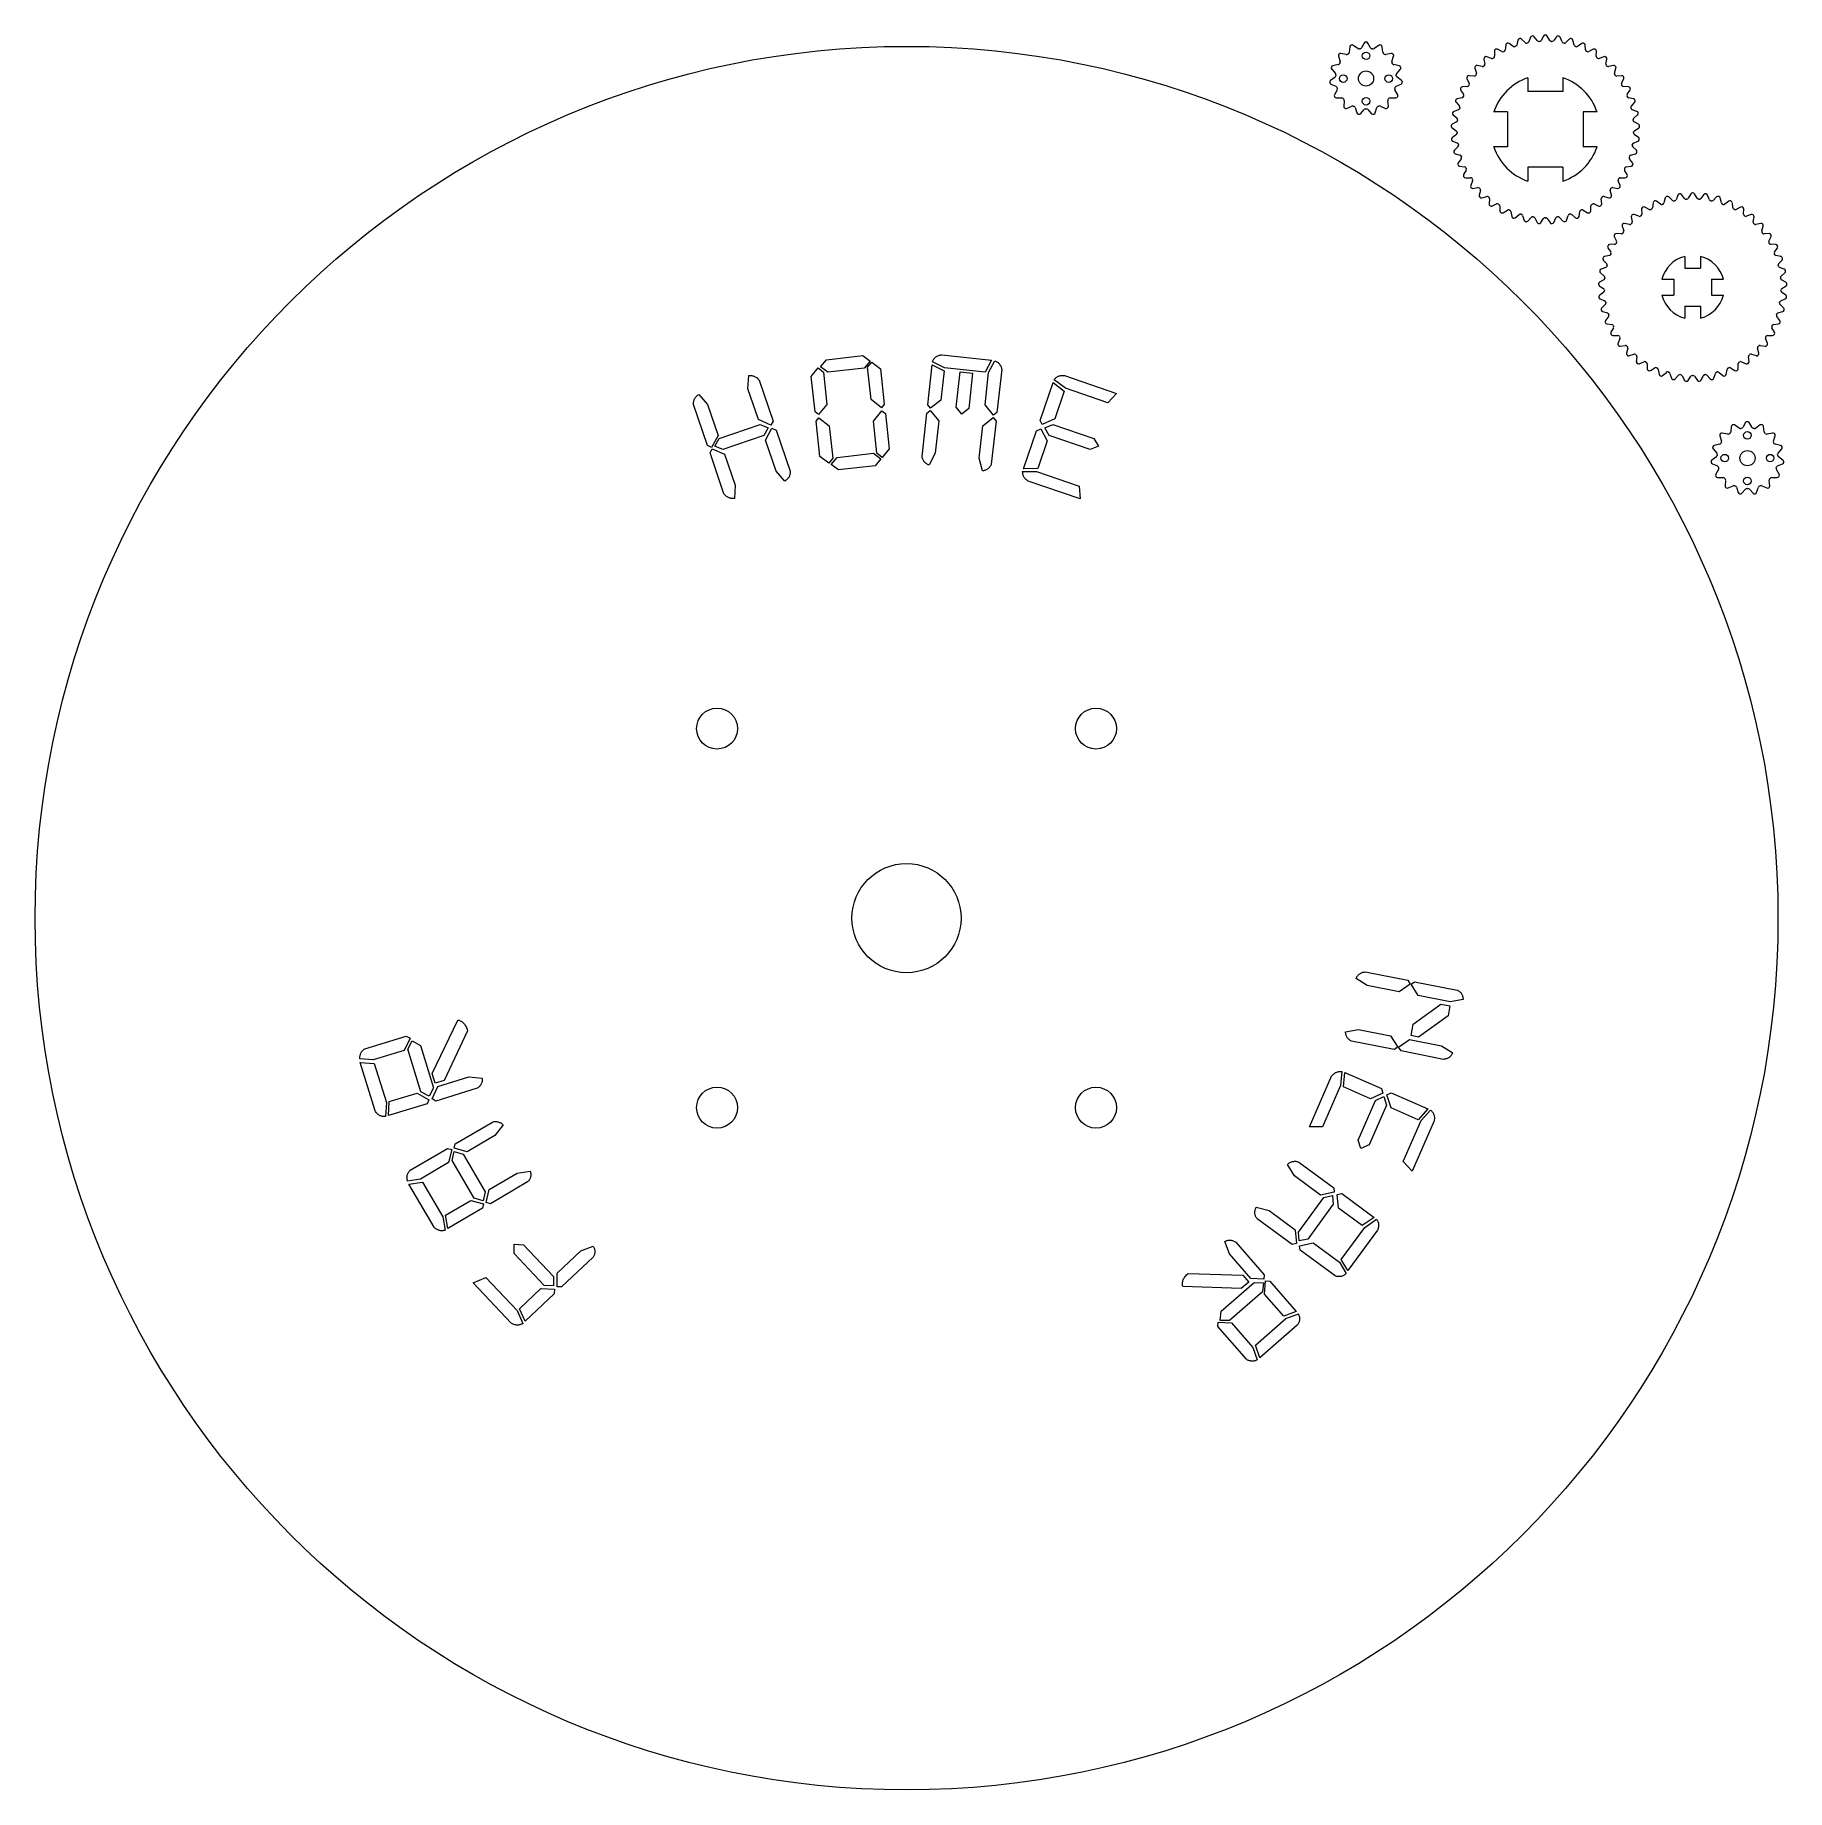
# Model space of a CAD drawing. Header units: millimetres. Extents: x 6 to 299, y 7 to 301.
import ezdxf

# ---------------------------------------------------------------- set-up
doc = ezdxf.new("R2010")
doc.units = ezdxf.units.MM

msp = doc.modelspace()

# ---------------------------------------------------------------- linework, layer by layer
at = {"color": 5, "linetype": 'Continuous', "lineweight": 15}
for p, q in [((228.42, 299.89), (227.96, 299.09)), ((228.76, 300.05), (228.7, 300.05)), ((229.5, 299.09), (229.04, 299.89)), ((252.39, 299.87), (252.33, 299.84)), ((254.18, 300.37), (253.98, 299.55)), ((254.46, 300.62), (254.4, 300.6)), ((255.38, 299.96), (254.77, 300.54)), ((256.31, 300.87), (255.99, 300.09)), ((256.62, 301.07), (256.56, 301.07)), ((257.44, 300.29), (256.92, 300.96)), ((258.48, 301.06), (258.06, 300.33)), ((258.82, 301.22), (258.76, 301.22)), ((259.52, 300.33), (259.1, 301.06)), ((260.66, 300.96), (260.14, 300.29)), ((261.02, 301.07), (260.96, 301.07)), ((261.59, 300.09), (261.27, 300.87)), ((262.8, 300.54), (262.2, 299.96)), ((263.18, 300.6), (263.11, 300.62)), ((263.6, 299.55), (263.4, 300.37)), ((265.25, 299.84), (265.19, 299.87)), ((224.1, 297.7), (224.39, 296.82)), ((224.21, 298.06), (224.17, 298.01)), ((225.42, 297.96), (224.52, 298.15)), ((226.03, 299.25), (225.93, 298.34)), ((226.28, 299.54), (226.22, 299.51)), ((227.34, 298.96), (226.59, 299.5)), ((230.87, 299.5), (230.12, 298.96)), ((231.25, 299.51), (231.19, 299.54)), ((231.53, 298.34), (231.43, 299.25)), ((232.95, 298.15), (232.04, 297.96)), ((233.07, 296.82), (233.36, 297.7)), ((233.29, 298.01), (233.25, 298.06)), ((248.5, 297.21), (248.65, 296.38)), ((248.66, 297.55), (248.61, 297.51)), ((249.76, 297.31), (248.97, 297.6)), ((250.24, 298.52), (250.27, 297.68)), ((250.44, 298.84), (250.39, 298.81)), ((251.51, 298.45), (250.76, 298.85)), ((252.15, 299.59), (252.06, 298.75)), ((253.39, 299.34), (252.71, 299.84)), ((264.87, 299.84), (264.19, 299.34)), ((265.52, 298.75), (265.43, 299.59)), ((266.82, 298.85), (266.07, 298.45)), ((267.19, 298.81), (267.13, 298.84)), ((267.31, 297.68), (267.34, 298.52)), ((268.61, 297.6), (267.81, 297.31)), ((268.97, 297.51), (268.92, 297.55)), ((268.93, 296.38), (269.08, 297.21)), ((223.53, 294.17), (222.78, 293.63)), ((222.93, 295.86), (222.91, 295.8)), ((222.98, 295.49), (223.6, 294.8)), ((224.07, 296.27), (223.17, 296.07)), ((234.3, 296.07), (233.39, 296.27)), ((233.87, 294.8), (234.49, 295.49)), ((234.68, 293.63), (233.93, 294.17)), ((234.55, 295.8), (234.53, 295.86)), ((245.71, 294.29), (245.67, 294.23)), ((246.84, 294.37), (245.99, 294.42)), ((246.96, 295.66), (247.22, 294.86)), ((247.07, 296.02), (247.02, 295.97)), ((248.2, 295.94), (247.37, 296.12)), ((270.21, 296.12), (269.38, 295.94)), ((270.36, 294.86), (270.62, 295.66)), ((270.55, 295.97), (270.51, 296.02)), ((271.59, 294.42), (270.74, 294.37)), ((271.91, 294.23), (271.87, 294.29)), ((222.65, 293.34), (222.66, 293.27)), ((222.85, 293.02), (223.69, 292.64)), ((223.89, 292.03), (223.42, 291.23)), ((234.04, 291.23), (233.58, 292.03)), ((233.77, 292.64), (234.62, 293.02)), ((234.8, 293.27), (234.81, 293.34)), ((244.6, 292.38), (244.57, 292.32)), ((244.59, 292), (245.07, 291.3)), ((245.71, 292.61), (244.86, 292.56)), ((245.65, 293.91), (246.02, 293.15)), ((271.56, 293.15), (271.93, 293.91)), ((272.71, 292.56), (271.87, 292.61)), ((272.51, 291.3), (272.98, 292)), ((273.01, 292.32), (272.98, 292.38)), ((223.42, 290.92), (223.46, 290.86)), ((223.73, 290.7), (224.66, 290.7)), ((225.08, 290.23), (224.99, 289.31)), ((225.11, 289.02), (225.17, 288.98)), ((225.48, 288.95), (226.33, 289.32)), ((226.91, 289.07), (227.19, 288.19)), ((227.8, 288.06), (228.41, 288.75)), ((229.05, 288.75), (229.67, 288.06)), ((230.27, 288.19), (230.56, 289.07)), ((231.14, 289.32), (231.98, 288.95)), ((232.3, 288.98), (232.35, 289.02)), ((232.48, 289.31), (232.38, 290.23)), ((232.81, 290.7), (233.73, 290.7)), ((234.01, 290.86), (234.04, 290.92)), ((243.23, 288.2), (243.22, 288.13)), ((244.23, 288.73), (243.44, 288.44)), ((243.77, 290.34), (243.75, 290.27)), ((243.82, 289.96), (244.38, 289.34)), ((244.83, 290.72), (244.01, 290.55)), ((273.57, 290.55), (272.74, 290.72)), ((273.2, 289.34), (273.76, 289.96)), ((274.14, 288.44), (273.35, 288.73)), ((273.83, 290.27), (273.81, 290.34)), ((274.36, 288.13), (274.34, 288.2)), ((227.43, 287.97), (227.49, 287.96)), ((229.97, 287.96), (230.03, 287.97)), ((243, 286.01), (243, 285.94)), ((243.14, 285.66), (243.86, 285.21)), ((243.91, 286.67), (243.17, 286.28)), ((243.33, 287.84), (243.98, 287.29)), ((273.6, 287.29), (274.25, 287.84)), ((274.41, 286.28), (273.67, 286.67)), ((273.72, 285.21), (274.43, 285.66)), ((274.58, 285.94), (274.58, 286.01)), ((243.07, 283.8), (243.08, 283.74)), ((243.88, 284.59), (243.2, 284.09)), ((243.26, 283.48), (244.04, 283.14)), ((244.14, 282.52), (243.54, 281.94)), ((274.04, 281.94), (273.43, 282.52)), ((273.54, 283.14), (274.31, 283.48)), ((274.38, 284.09), (273.69, 284.59)), ((274.5, 283.74), (274.51, 283.8)), ((243.45, 281.63), (243.46, 281.57)), ((243.69, 281.34), (244.5, 281.11)), ((244.13, 279.53), (244.15, 279.47)), ((244.69, 280.51), (244.17, 279.85)), ((273.41, 279.85), (272.89, 280.51)), ((273.08, 281.11), (273.89, 281.34)), ((273.43, 279.47), (273.45, 279.53)), ((274.11, 281.57), (274.13, 281.63)), ((244.4, 279.28), (245.24, 279.16)), ((245.51, 278.6), (245.09, 277.87)), ((245.09, 277.55), (245.12, 277.49)), ((245.4, 277.33), (246.24, 277.33)), ((246.59, 276.82), (246.27, 276.03)), ((271.3, 276.03), (270.99, 276.82)), ((271.34, 277.33), (272.18, 277.33)), ((272.49, 277.87), (272.07, 278.6)), ((272.34, 279.16), (273.18, 279.28)), ((272.46, 277.49), (272.49, 277.55)), ((246.32, 275.72), (246.36, 275.67)), ((246.65, 275.55), (247.49, 275.67)), ((247.91, 275.2), (247.7, 274.38)), ((247.79, 274.08), (247.84, 274.03)), ((248.14, 273.96), (248.96, 274.19)), ((249.43, 273.79), (249.35, 272.95)), ((268.23, 272.95), (268.14, 273.79)), ((268.62, 274.19), (269.43, 273.96)), ((269.88, 274.38), (269.67, 275.2)), ((269.74, 274.03), (269.79, 274.08)), ((270.09, 275.67), (270.93, 275.55)), ((271.22, 275.67), (271.26, 275.72)), ((277.08, 273.43), (277.02, 273.41)), ((278.87, 273.94), (278.66, 273.12)), ((279.15, 274.18), (279.09, 274.16)), ((280.07, 273.52), (279.46, 274.11)), ((280.99, 274.43), (280.68, 273.65)), ((281.31, 274.64), (281.24, 274.63)), ((282.12, 273.85), (281.6, 274.52)), ((283.17, 274.63), (282.74, 273.89)), ((283.51, 274.79), (283.44, 274.79)), ((284.2, 273.89), (283.78, 274.63)), ((285.35, 274.52), (284.83, 273.85)), ((285.71, 274.63), (285.64, 274.64)), ((286.27, 273.65), (285.96, 274.43)), ((287.49, 274.11), (286.88, 273.52)), ((287.86, 274.16), (287.8, 274.18)), ((288.29, 273.12), (288.08, 273.94)), ((289.93, 273.41), (289.87, 273.43)), ((249.47, 272.66), (249.53, 272.62)), ((249.84, 272.59), (250.62, 272.93)), ((251.14, 272.6), (251.17, 271.75)), ((251.34, 271.49), (251.4, 271.46)), ((251.72, 271.47), (252.43, 271.91)), ((253, 271.66), (253.15, 270.83)), ((253.35, 270.58), (253.42, 270.56)), ((253.73, 270.62), (254.38, 271.16)), ((254.97, 270.99), (255.24, 270.19)), ((255.84, 270.06), (256.4, 270.69)), ((257.02, 270.6), (257.39, 269.84)), ((258, 269.8), (258.48, 270.5)), ((259.1, 270.5), (259.57, 269.8)), ((260.19, 269.84), (260.56, 270.6)), ((261.17, 270.69), (261.74, 270.06)), ((262.34, 270.19), (262.6, 270.99)), ((263.2, 271.16), (263.85, 270.62)), ((264.16, 270.56), (264.22, 270.58)), ((264.43, 270.83), (264.57, 271.66)), ((265.14, 271.91), (265.86, 271.47)), ((266.18, 271.46), (266.24, 271.49)), ((266.4, 271.75), (266.43, 272.6)), ((266.96, 272.93), (267.73, 272.59)), ((268.05, 272.62), (268.1, 272.66)), ((273.18, 270.77), (273.33, 269.94)), ((273.34, 271.11), (273.29, 271.07)), ((274.45, 270.88), (273.66, 271.16)), ((274.92, 272.09), (274.95, 271.24)), ((275.13, 272.4), (275.07, 272.37)), ((276.19, 272.02), (275.45, 272.41)), ((276.83, 273.15), (276.74, 272.31)), ((278.08, 272.9), (277.39, 273.4)), ((289.56, 273.4), (288.87, 272.9)), ((290.21, 272.31), (290.12, 273.15)), ((291.5, 272.41), (290.76, 272.02)), ((291.88, 272.37), (291.82, 272.4)), ((292, 271.24), (292.02, 272.09)), ((293.29, 271.16), (292.5, 270.88)), ((293.66, 271.07), (293.61, 271.11)), ((293.62, 269.94), (293.77, 270.77)), ((255.47, 269.97), (255.54, 269.96)), ((257.65, 269.66), (257.72, 269.66)), ((259.86, 269.66), (259.92, 269.66)), ((262.04, 269.96), (262.11, 269.97)), ((270.39, 267.85), (270.36, 267.79)), ((271.52, 267.93), (270.68, 267.99)), ((271.64, 269.22), (271.91, 268.42)), ((271.75, 269.58), (271.71, 269.53)), ((272.88, 269.5), (272.06, 269.68)), ((294.89, 269.68), (294.07, 269.5)), ((295.04, 268.42), (295.31, 269.22)), ((295.24, 269.53), (295.2, 269.58)), ((296.27, 267.99), (295.43, 267.93)), ((296.59, 267.79), (296.56, 267.85)), ((269.29, 265.94), (269.26, 265.88)), ((269.28, 265.57), (269.75, 264.86)), ((270.39, 266.18), (269.55, 266.12)), ((270.33, 267.48), (270.7, 266.72)), ((296.24, 266.72), (296.61, 267.48)), ((297.4, 266.12), (296.56, 266.18)), ((297.2, 264.86), (297.67, 265.57)), ((297.69, 265.88), (297.66, 265.94)), ((267.92, 261.76), (267.91, 261.7)), ((268.92, 262.29), (268.12, 262)), ((268.46, 263.9), (268.44, 263.84)), ((268.5, 263.53), (269.07, 262.9)), ((269.52, 264.29), (268.69, 264.11)), ((298.26, 264.11), (297.43, 264.29)), ((297.88, 262.9), (298.45, 263.53)), ((298.83, 262), (298.03, 262.29)), ((298.51, 263.84), (298.49, 263.9)), ((299.04, 261.7), (299.03, 261.76)), ((267.68, 259.57), (267.68, 259.5)), ((267.83, 259.22), (268.55, 258.77)), ((268.6, 260.23), (267.85, 259.84)), ((268.02, 261.4), (268.66, 260.85)), ((298.29, 260.85), (298.93, 261.4)), ((299.1, 259.84), (298.35, 260.23)), ((298.4, 258.77), (299.12, 259.22)), ((299.27, 259.5), (299.27, 259.57)), ((267.76, 257.36), (267.76, 257.3)), ((268.57, 258.15), (267.89, 257.65)), ((267.95, 257.04), (268.72, 256.7)), ((268.83, 256.09), (268.22, 255.5)), ((298.73, 255.5), (298.12, 256.09)), ((298.23, 256.7), (299, 257.04)), ((299.06, 257.65), (298.38, 258.15)), ((299.19, 257.3), (299.19, 257.36)), ((268.13, 255.19), (268.15, 255.13)), ((268.37, 254.9), (269.18, 254.67)), ((268.81, 253.1), (268.84, 253.03)), ((269.38, 254.08), (268.86, 253.41)), ((269.09, 252.84), (269.92, 252.72)), ((297.03, 252.72), (297.86, 252.84)), ((298.09, 253.41), (297.57, 254.08)), ((297.77, 254.67), (298.58, 254.9)), ((298.11, 253.03), (298.14, 253.1)), ((298.8, 255.13), (298.81, 255.19)), ((270.2, 252.16), (269.77, 251.43)), ((269.77, 251.11), (269.81, 251.06)), ((270.08, 250.9), (270.93, 250.9)), ((271.28, 250.38), (270.96, 249.6)), ((295.99, 249.6), (295.67, 250.38)), ((296.02, 250.9), (296.87, 250.9)), ((297.18, 251.43), (296.75, 252.16)), ((297.14, 251.06), (297.18, 251.11)), ((271, 249.28), (271.04, 249.23)), ((271.34, 249.11), (272.17, 249.23)), ((272.59, 248.77), (272.39, 247.95)), ((272.47, 247.64), (272.52, 247.59)), ((272.83, 247.52), (273.64, 247.75)), ((274.12, 247.35), (274.03, 246.51)), ((292.92, 246.51), (292.83, 247.35)), ((293.31, 247.75), (294.12, 247.52)), ((294.56, 247.95), (294.36, 248.77)), ((294.43, 247.59), (294.47, 247.64)), ((294.77, 249.23), (295.61, 249.11)), ((295.91, 249.23), (295.95, 249.28)), ((274.16, 246.22), (274.21, 246.18)), ((274.53, 246.15), (275.3, 246.49)), ((275.83, 246.16), (275.86, 245.32)), ((276.03, 245.05), (276.08, 245.02)), ((276.4, 245.03), (277.12, 245.48)), ((277.69, 245.22), (277.84, 244.39)), ((278.04, 244.15), (278.1, 244.12)), ((278.41, 244.18), (279.06, 244.72)), ((279.66, 244.55), (279.92, 243.75)), ((280.52, 243.62), (281.09, 244.25)), ((281.71, 244.16), (282.08, 243.4)), ((282.69, 243.36), (283.16, 244.06)), ((283.79, 244.06), (284.26, 243.36)), ((284.87, 243.4), (285.24, 244.16)), ((285.86, 244.25), (286.43, 243.62)), ((287.03, 243.75), (287.29, 244.55)), ((287.89, 244.72), (288.54, 244.18)), ((288.85, 244.12), (288.91, 244.15)), ((289.11, 244.39), (289.26, 245.22)), ((289.83, 245.48), (290.55, 245.03)), ((290.86, 245.02), (290.92, 245.05)), ((291.09, 245.32), (291.12, 246.16)), ((291.65, 246.49), (292.42, 246.15)), ((292.74, 246.18), (292.79, 246.22)), ((280.16, 243.53), (280.22, 243.52)), ((282.34, 243.22), (282.4, 243.22)), ((284.54, 243.22), (284.61, 243.22)), ((286.73, 243.52), (286.79, 243.53)), ((289.95, 235.66), (289.86, 234.74)), ((290.2, 235.94), (290.14, 235.91)), ((291.26, 235.36), (290.51, 235.91)), ((292.35, 236.3), (291.88, 235.5)), ((292.69, 236.46), (292.62, 236.46)), ((293.42, 235.5), (292.96, 236.3)), ((294.79, 235.91), (294.05, 235.36)), ((295.17, 235.91), (295.11, 235.94)), ((295.45, 234.74), (295.35, 235.66)), ((286.85, 232.27), (286.83, 232.2)), ((287.99, 232.67), (287.09, 232.48)), ((288.03, 234.1), (288.31, 233.22)), ((288.14, 234.46), (288.09, 234.41)), ((289.34, 234.36), (288.44, 234.56)), ((296.87, 234.56), (295.97, 234.36)), ((297, 233.22), (297.28, 234.1)), ((297.22, 234.41), (297.17, 234.46)), ((298.22, 232.48), (297.31, 232.67)), ((298.47, 232.2), (298.45, 232.27)), ((286.57, 229.74), (286.58, 229.68)), ((287.45, 230.57), (286.7, 230.03)), ((286.77, 229.42), (287.61, 229.04)), ((286.9, 231.89), (287.52, 231.21)), ((297.69, 229.04), (298.54, 229.42)), ((297.79, 231.21), (298.41, 231.89)), ((298.6, 230.03), (297.86, 230.57)), ((298.73, 229.68), (298.73, 229.74)), ((287.81, 228.44), (287.35, 227.64)), ((287.35, 227.32), (287.38, 227.26)), ((287.65, 227.1), (288.58, 227.1)), ((289, 226.63), (288.91, 225.71)), ((296.4, 225.71), (296.3, 226.63)), ((296.73, 227.1), (297.65, 227.1)), ((297.96, 227.64), (297.5, 228.44)), ((297.93, 227.26), (297.96, 227.32)), ((289.04, 225.42), (289.09, 225.38)), ((289.4, 225.35), (290.25, 225.73)), ((290.83, 225.47), (291.12, 224.59)), ((291.35, 224.38), (291.41, 224.36)), ((291.72, 224.46), (292.34, 225.15)), ((292.97, 225.15), (293.59, 224.46)), ((293.89, 224.36), (293.96, 224.38)), ((294.19, 224.59), (294.48, 225.47)), ((295.06, 225.73), (295.9, 225.35)), ((296.22, 225.38), (296.27, 225.42))]:
    msp.add_line(p, q, dxfattribs=at)
at = {"color": 1, "linetype": 'Continuous', "lineweight": 15}
for p, q in [((255.87, 294.09), (255.87, 291.77)), ((261.71, 294.09), (261.71, 291.77)), ((261.71, 291.77), (255.87, 291.77)), ((252.44, 288.34), (250.12, 288.34)), ((252.44, 288.34), (252.44, 282.5)), ((265.14, 288.34), (265.14, 282.5)), ((267.45, 288.34), (265.14, 288.34)), ((252.44, 282.5), (250.12, 282.5)), ((267.45, 282.5), (265.14, 282.5)), ((261.71, 279.07), (255.87, 279.07)), ((255.87, 279.07), (255.87, 276.76)), ((261.71, 279.07), (261.71, 276.76)), ((282.14, 264.15), (282.14, 262.16)), ((282.14, 262.16), (284.81, 262.16)), ((284.81, 264.15), (284.81, 262.16)), ((278.31, 260.32), (280.3, 260.32)), ((280.3, 260.32), (280.3, 257.65)), ((286.65, 260.32), (286.65, 257.65)), ((286.65, 260.32), (288.64, 260.32)), ((278.31, 257.65), (280.3, 257.65)), ((282.14, 255.81), (282.14, 253.82)), ((282.14, 255.81), (284.81, 255.81)), ((284.81, 255.81), (284.81, 253.82)), ((286.65, 257.65), (288.64, 257.65)), ((138.29, 246.84), (144.41, 247.52)), ((144.41, 247.52), (145.64, 246.59)), ((157.61, 247.68), (165.98, 246.75)), ((125.14, 241.95), (125.27, 244.18)), ((135.74, 244.02), (136.91, 245.46)), ((136.39, 238.1), (135.74, 244.02)), ((136.91, 245.46), (137.79, 244.77)), ((137.3, 245.66), (138.29, 246.84)), ((138.53, 244.73), (137.3, 245.66)), ((137.79, 244.77), (138.39, 239.36)), ((144.64, 245.41), (138.53, 244.73)), ((145.64, 246.59), (144.64, 245.41)), ((145.18, 245.58), (145.88, 246.45)), ((145.78, 240.18), (145.18, 245.58)), ((145.88, 246.45), (147.35, 245.3)), ((147.35, 245.3), (148, 239.38)), ((155.27, 239.29), (156.01, 245.98)), ((156.01, 245.98), (158.04, 244.97)), ((158.09, 245.49), (156.07, 246.51)), ((158.04, 244.97), (157.49, 240.08)), ((164.89, 244.74), (158.09, 245.49)), ((160.03, 238.88), (160.69, 244.8)), ((160.69, 244.8), (162.8, 244.56)), ((162.8, 244.56), (162.15, 238.64)), ((164.88, 239.26), (165.48, 244.67)), ((165.98, 246.75), (164.89, 244.74)), ((165.48, 244.67), (166.5, 246.64)), ((167.68, 245.21), (166.88, 238)), ((178.19, 244.18), (186.9, 241.2)), ((126.91, 236.81), (125.14, 241.95)), ((127, 243.41), (129.35, 236.55)), ((174.11, 236.66), (176.29, 243.03)), ((176.29, 243.03), (178.15, 241.57)), ((178.36, 242.06), (176.48, 243.48)), ((178.15, 241.57), (176.56, 236.92)), ((185.48, 239.63), (178.36, 242.06)), ((186.9, 241.2), (185.48, 239.63)), ((118.37, 232.47), (116.02, 239.34)), ((116.92, 241.01), (118.38, 239.32)), ((118.38, 239.32), (120.14, 234.17)), ((138.39, 239.36), (136.97, 237.64)), ((147.53, 238.8), (145.78, 240.18)), ((146.17, 236.57), (147.59, 238.29)), ((148, 239.38), (147.53, 238.8)), ((147.59, 238.29), (148.17, 237.84)), ((155.12, 237.86), (155.7, 238.31)), ((155.74, 238.71), (155.27, 239.29)), ((155.7, 238.31), (157.11, 236.59)), ((157.49, 240.08), (155.74, 238.71)), ((160.98, 237.73), (160.03, 238.88)), ((162.15, 238.64), (160.98, 237.73)), ((166.3, 237.54), (164.88, 239.26)), ((120.32, 233.65), (127.18, 236)), ((128.99, 235.88), (126.91, 236.81)), ((127.18, 236), (128.56, 235.43)), ((128.56, 235.43), (127.82, 234.15)), ((128.09, 233.34), (129.17, 235.35)), ((129.35, 236.55), (128.99, 235.88)), ((129.17, 235.35), (129.87, 235.04)), ((136.97, 237.64), (136.39, 238.1)), ((136.56, 236.55), (137.03, 237.12)), ((137.21, 230.63), (136.56, 236.55)), ((137.03, 237.12), (138.78, 235.76)), ((138.78, 235.76), (139.38, 230.35)), ((146.77, 231.17), (146.17, 236.57)), ((148.17, 237.84), (148.82, 231.91)), ((154.32, 230.65), (155.12, 237.86)), ((157.11, 236.59), (156.51, 231.19)), ((163.9, 230.37), (164.5, 235.77)), ((164.5, 235.77), (166.25, 237.14)), ((166.73, 236.57), (165.93, 229.36)), ((166.25, 237.14), (166.73, 236.57)), ((166.88, 238), (166.3, 237.54)), ((173.52, 234.95), (174.22, 235.27)), ((174.47, 235.99), (174.11, 236.66)), ((174.22, 235.27), (175.3, 233.25)), ((176.56, 236.92), (174.47, 235.99)), ((174.88, 235.44), (176.25, 236)), ((175.62, 234.16), (174.88, 235.44)), ((176.25, 236), (183.13, 233.65)), ((119.06, 232.16), (118.37, 232.47)), ((120.14, 234.17), (119.06, 232.16)), ((119.58, 232.36), (120.32, 233.65)), ((120.96, 231.8), (119.58, 232.36)), ((127.82, 234.15), (120.96, 231.8)), ((129.86, 228.19), (128.09, 233.34)), ((129.87, 235.04), (132.22, 228.18)), ((171.34, 228.58), (173.52, 234.95)), ((175.3, 233.25), (173.7, 228.59)), ((182.5, 231.8), (175.62, 234.16)), ((183.87, 232.36), (182.5, 231.8)), ((183.13, 233.65), (183.87, 232.36)), ((118.79, 231.25), (119.15, 231.91)), ((121.13, 224.38), (118.79, 231.25)), ((119.15, 231.91), (121.23, 230.99)), ((121.23, 230.99), (122.99, 225.84)), ((138.68, 229.49), (137.21, 230.63)), ((139.38, 230.35), (138.68, 229.49)), ((139.11, 229.3), (140.1, 230.48)), ((140.1, 230.48), (146.21, 231.16)), ((146.21, 231.16), (147.44, 230.22)), ((147.44, 230.22), (146.45, 229.04)), ((147.65, 230.48), (146.77, 231.17)), ((148.82, 231.91), (147.65, 230.48)), ((156.51, 231.19), (155.5, 229.21)), ((164.47, 228.22), (163.9, 230.37)), ((131.32, 226.5), (129.86, 228.19)), ((140.33, 228.37), (139.11, 229.3)), ((146.45, 229.04), (140.33, 228.37)), ((171.18, 228.12), (173.53, 228.09)), ((173.7, 228.59), (171.34, 228.58)), ((180.84, 223.53), (172.11, 226.52)), ((173.53, 228.09), (180.68, 225.65)), ((122.99, 225.84), (122.87, 223.61)), ((180.68, 225.65), (180.84, 223.53)), ((228.59, 144.27), (235.72, 142.87)), ((228.94, 142.01), (227.06, 143.2)), ((234.28, 140.96), (228.94, 142.01)), ((236.12, 142.25), (234.28, 140.96)), ((235.72, 142.87), (236.12, 142.25)), ((236.27, 142.21), (236.88, 142.64)), ((237.48, 140.33), (236.27, 142.21)), ((236.88, 142.64), (244, 141.24)), ((236.65, 135.52), (241.27, 138.88)), ((242.82, 139.28), (237.48, 140.33)), ((241.27, 138.88), (242.8, 138.59)), ((242.8, 138.59), (242.47, 136.94)), ((245.01, 139.68), (242.82, 139.28)), ((72.24, 127.26), (76.52, 136.22)), ((236.27, 133.6), (236.65, 135.52)), ((242.47, 136.94), (237.54, 133.35)), ((60.94, 131.4), (67.86, 133.54)), ((68.52, 133.17), (67.53, 131.12)), ((67.86, 133.54), (68.52, 133.17)), ((68.14, 131.31), (68.86, 132.72)), ((68.86, 132.72), (70.25, 131.97)), ((78.17, 134.42), (74.23, 126.1)), ((225.3, 134.23), (227.49, 134.62)), ((233.44, 131.26), (226.31, 132.66)), ((227.49, 134.62), (232.83, 133.57)), ((232.83, 133.57), (234.05, 131.69)), ((234.19, 131.66), (236.03, 132.94)), ((236.03, 132.94), (241.37, 131.9)), ((237.54, 133.35), (236.27, 133.6)), ((62.33, 129.52), (60.11, 129.69)), ((67.53, 131.12), (62.33, 129.52)), ((70.34, 124.18), (68.14, 131.31)), ((70.25, 131.97), (72.45, 124.84)), ((234.05, 131.69), (233.44, 131.26)), ((234.6, 131.03), (234.19, 131.66)), ((241.72, 129.63), (234.6, 131.03)), ((241.37, 131.9), (243.25, 130.7)), ((60.14, 129.12), (62.51, 128.96)), ((62.66, 120.99), (60.14, 129.12)), ((62.51, 128.96), (64.54, 122.39)), ((72.75, 125.64), (72.24, 127.26)), ((73.19, 125.07), (78.39, 126.68)), ((78.39, 126.68), (80.62, 126.5)), ((219.25, 118.35), (222.96, 126.8)), ((224.68, 127.57), (224.47, 125.22)), ((224.95, 125.01), (225.17, 127.43)), ((225.17, 127.43), (231.33, 124.73)), ((65.01, 122.54), (69.72, 123.99)), ((69.72, 123.99), (71.69, 122.87)), ((71.73, 123.44), (70.34, 124.18)), ((72.45, 124.84), (71.73, 123.44)), ((72.2, 123.03), (73.19, 125.07)), ((74.23, 126.1), (72.75, 125.64)), ((79.79, 124.8), (72.86, 122.65)), ((224.47, 125.22), (221.44, 118.3)), ((229.46, 123.03), (224.95, 125.01)), ((231.57, 123.99), (229.46, 123.03)), ((231.33, 124.73), (231.57, 123.99)), ((232.21, 123.71), (232.92, 124.02)), ((232.94, 121.5), (232.21, 123.71)), ((232.92, 124.02), (239.09, 121.32)), ((64.54, 122.39), (64.4, 120.03)), ((64.93, 120.2), (65.01, 122.54)), ((71.36, 122.19), (64.93, 120.2)), ((71.69, 122.87), (71.36, 122.19)), ((72.86, 122.65), (72.2, 123.03)), ((227.39, 116.1), (230.32, 122.76)), ((232.17, 121.95), (229.24, 115.29)), ((230.32, 122.76), (231.69, 123.38)), ((231.69, 123.38), (232.17, 121.95)), ((237.45, 119.52), (232.94, 121.5)), ((239.09, 121.32), (237.45, 119.52)), ((237.96, 119.38), (239.55, 121.12)), ((76.08, 115.46), (82.34, 119.13)), ((84.14, 118.64), (82.75, 116.89)), ((221.44, 118.3), (219.25, 118.35)), ((234.94, 112.49), (237.96, 119.38)), ((240.14, 119.34), (236.45, 110.91)), ((68.53, 111.04), (74.79, 114.71)), ((74.79, 114.71), (75.51, 114.51)), ((75.91, 114.74), (76.08, 115.46)), ((78.06, 114.14), (75.91, 114.74)), ((82.75, 116.89), (78.06, 114.14)), ((227.87, 114.68), (227.39, 116.1)), ((229.24, 115.29), (227.87, 114.68)), ((74.98, 112.33), (70.29, 109.58)), ((75.51, 114.51), (74.98, 112.33)), ((75.57, 112.68), (75.92, 114.19)), ((79.28, 106.35), (75.57, 112.68)), ((75.92, 114.19), (77.42, 113.76)), ((77.42, 113.76), (81.13, 107.43)), ((216.74, 110.12), (215.57, 112.04)), ((217.47, 112.42), (223.31, 108.13)), ((236.45, 110.91), (234.94, 112.49)), ((70.29, 109.58), (68.1, 109.23)), ((68.31, 108.73), (70.59, 109.08)), ((70.59, 109.08), (74.01, 103.25)), ((81.78, 107.81), (86.47, 110.56)), ((88.22, 109.11), (81.97, 105.44)), ((86.47, 110.56), (88.66, 110.92)), ((221.12, 106.9), (216.74, 110.12)), ((72.54, 101.52), (68.31, 108.73)), ((74.44, 103.51), (78.69, 106)), ((78.69, 106), (80.85, 105.4)), ((80.78, 105.91), (79.28, 106.35)), ((81.13, 107.43), (80.78, 105.91)), ((81.25, 105.63), (81.78, 107.81)), ((217.4, 100.69), (221.66, 106.5)), ((223.39, 107.36), (221.12, 106.9)), ((221.66, 106.5), (223.12, 106.82)), ((223.12, 106.82), (223.25, 105.34)), ((223.31, 108.13), (223.39, 107.36)), ((223.89, 106.99), (224.65, 107.15)), ((224.13, 104.69), (223.89, 106.99)), ((224.65, 107.15), (230.08, 103.16)), ((74.01, 103.25), (74.4, 101)), ((74.86, 101.27), (74.44, 103.51)), ((80.67, 104.67), (74.86, 101.27)), ((80.85, 105.4), (80.67, 104.67)), ((81.97, 105.44), (81.25, 105.63)), ((210.29, 104.85), (212.47, 104.31)), ((216.34, 98.63), (210.49, 102.92)), ((212.47, 104.31), (216.86, 101.09)), ((223.25, 105.34), (218.98, 99.53)), ((228.1, 101.77), (224.13, 104.69)), ((230.08, 103.16), (228.1, 101.77)), ((216.86, 101.09), (217.09, 98.78)), ((217.53, 99.21), (217.4, 100.69)), ((224.58, 96.09), (228.52, 101.46)), ((230.64, 101.01), (225.68, 94.26)), ((228.52, 101.46), (230.47, 102.87)), ((85.96, 97.08), (85.97, 98.64)), ((90.99, 91.74), (85.96, 97.08)), ((85.97, 98.64), (87.54, 98.57)), ((87.54, 98.57), (92.57, 93.23)), ((93.17, 93.79), (97.13, 97.53)), ((97.13, 97.53), (99.2, 98.35)), ((205.83, 97.04), (205.06, 99.11)), ((209.4, 92.94), (205.83, 97.04)), ((206.9, 99), (211.67, 93.54)), ((217.09, 98.78), (216.34, 98.63)), ((218.98, 99.53), (217.53, 99.21)), ((217.6, 98.41), (219.87, 98.88)), ((217.68, 97.64), (217.6, 98.41)), ((223.53, 93.35), (217.68, 97.64)), ((219.87, 98.88), (224.26, 95.65)), ((99.19, 96.47), (93.91, 91.5)), ((224.26, 95.65), (225.42, 93.73)), ((225.68, 94.26), (224.58, 96.09)), ((79.08, 92.21), (81.24, 93.09)), ((85.45, 85.45), (79.08, 92.21)), ((81.24, 93.09), (86.45, 87.56)), ((86.87, 87.85), (90.45, 91.23)), ((90.45, 91.23), (92.7, 91.11)), ((92.55, 91.66), (90.99, 91.74)), ((92.57, 93.23), (92.55, 91.66)), ((93.16, 91.54), (93.17, 93.79)), ((93.91, 91.5), (93.16, 91.54)), ((207.82, 91.22), (198.02, 91.6)), ((198.92, 93.76), (208.07, 93.49)), ((204.45, 87.43), (209.99, 92.27)), ((209.09, 92.32), (207.82, 91.22)), ((208.07, 93.49), (209.09, 92.32)), ((211.61, 92.8), (209.4, 92.94)), ((209.99, 92.27), (211.52, 92.2)), ((211.52, 92.2), (211.37, 90.68)), ((211.67, 93.54), (211.61, 92.8)), ((211.71, 90.29), (211.87, 92.5)), ((211.87, 92.5), (212.61, 92.45)), ((212.61, 92.45), (217.04, 87.38)), ((92.69, 90.36), (87.8, 85.74)), ((92.7, 91.11), (92.69, 90.36)), ((211.37, 90.68), (205.83, 85.85)), ((214.94, 86.58), (211.71, 90.29)), ((86.45, 87.56), (87.41, 85.35)), ((87.8, 85.74), (86.87, 87.85)), ((203.9, 84.86), (203.96, 85.59)), ((203.96, 85.59), (206.17, 85.46)), ((204.3, 85.9), (204.45, 87.43)), ((205.83, 85.85), (204.3, 85.9)), ((206.17, 85.46), (209.74, 81.36)), ((210.18, 81.74), (215.28, 86.2)), ((217.04, 87.38), (214.94, 86.58)), ((215.28, 86.2), (217.39, 86.98)), ((208.67, 79.39), (203.9, 84.86)), ((217.2, 85.08), (210.93, 79.6)), ((209.74, 81.36), (210.51, 79.28)), ((210.93, 79.6), (210.18, 81.74))]:
    msp.add_line(p, q, dxfattribs=at)
at = {"color": 5, "linetype": 'Continuous', "lineweight": 15}
msp.add_circle((151.72, 153.29), 146.05, dxfattribs=at)
at = {"color": 1, "linetype": 'Continuous', "lineweight": 15}
for centre, radius in [((228.73, 297.75), 0.635), ((224.92, 293.94), 0.635), ((228.73, 293.94), 1.27), ((232.54, 293.94), 0.635), ((228.73, 290.13), 0.635), ((292.65, 234.16), 0.635), ((288.84, 230.35), 0.635), ((292.65, 230.35), 1.27), ((296.46, 230.35), 0.635), ((292.65, 226.54), 0.635), ((119.97, 185.04), 3.43), ((183.47, 185.04), 3.43), ((151.72, 153.29), 9.14), ((119.97, 121.54), 3.43), ((183.47, 121.54), 3.43)]:
    msp.add_circle(centre, radius, dxfattribs=at)
at = {"color": 5, "linetype": 'Continuous', "lineweight": 15}
for centre, radius, start, end in [((228.7, 299.74), 0.318, 90, 150), ((228.76, 299.74), 0.318, 30, 90), ((252.52, 299.58), 0.318, 54, 114), ((254.49, 300.3), 0.318, 106, 166), ((254.55, 300.32), 0.318, 46, 106), ((255.6, 300.18), 0.318, 226, 282.184), ((258.79, 285.42), 14.79, 101.816, 102.184), ((255.7, 300.21), 0.318, 281.816, 338), ((256.6, 300.75), 0.318, 98, 158), ((256.67, 300.76), 0.318, 38, 98), ((257.69, 300.48), 0.318, 218, 274.184), ((258.79, 285.42), 14.79, 93.816, 94.184), ((257.78, 300.49), 0.318, 273.816, 330), ((258.76, 300.91), 0.318, 90, 150), ((258.82, 300.91), 0.318, 30, 90), ((259.79, 300.49), 0.318, 210, 266.184), ((258.79, 285.42), 14.79, 85.816, 86.184), ((259.89, 300.48), 0.318, 265.816, 322), ((260.91, 300.76), 0.318, 82, 142), ((260.98, 300.75), 0.317, 22, 82), ((261.88, 300.21), 0.317, 202, 258.184), ((258.79, 285.42), 14.79, 77.816, 78.184), ((261.98, 300.18), 0.318, 257.816, 314), ((263.03, 300.32), 0.318, 74, 134), ((263.09, 300.3), 0.318, 14, 74), ((265.06, 299.58), 0.317, 66, 126), ((224.41, 297.79), 0.317, 138, 198), ((224.45, 297.84), 0.317, 78, 138), ((225.49, 298.27), 0.318, 258, 306.869), ((228.73, 293.94), 5.09, 125.131, 126.869), ((225.62, 298.37), 0.318, 305.131, 354), ((226.35, 299.22), 0.318, 114, 174), ((226.41, 299.25), 0.317, 54, 114), ((227.53, 299.22), 0.318, 234, 282.869), ((228.73, 293.94), 5.09, 101.131, 102.869), ((227.69, 299.25), 0.318, 281.131, 330), ((229.78, 299.25), 0.318, 210, 258.869), ((228.73, 293.94), 5.09, 77.131, 78.869), ((229.94, 299.22), 0.317, 257.131, 306), ((231.06, 299.25), 0.317, 66, 126), ((231.12, 299.22), 0.318, 6, 66), ((231.85, 298.37), 0.317, 186, 234.869), ((228.73, 293.94), 5.09, 53.131, 54.869), ((231.98, 298.27), 0.318, 233.131, 282), ((233.01, 297.84), 0.317, 42, 102), ((233.06, 297.79), 0.318, 342, 42), ((248.81, 297.26), 0.318, 130, 190), ((248.86, 297.3), 0.317, 70, 130), ((249.87, 297.61), 0.318, 250, 306.184), ((258.79, 285.42), 14.79, 125.816, 126.184), ((249.95, 297.67), 0.317, 305.816, 2), ((250.56, 298.54), 0.318, 122, 182), ((250.61, 298.57), 0.317, 62, 122), ((251.66, 298.73), 0.318, 242, 298.184), ((258.79, 285.42), 14.79, 117.816, 118.184), ((251.74, 298.78), 0.318, 297.816, 354), ((252.46, 299.55), 0.318, 114, 174), ((253.58, 299.6), 0.318, 234, 290.184), ((258.79, 285.42), 14.79, 109.816, 110.184), ((253.67, 299.63), 0.318, 289.816, 346), ((263.91, 299.63), 0.318, 194, 250.184), ((258.79, 285.42), 14.79, 69.816, 70.184), ((264, 299.6), 0.318, 249.816, 306), ((265.12, 299.55), 0.318, 6, 66), ((265.84, 298.78), 0.318, 186, 242.184), ((258.79, 285.42), 14.79, 61.816, 62.184), ((265.92, 298.73), 0.318, 241.816, 298), ((266.97, 298.57), 0.317, 58, 118), ((267.02, 298.54), 0.318, 358, 58), ((267.63, 297.67), 0.317, 178, 234.184), ((258.79, 285.42), 14.79, 53.816, 54.184), ((267.71, 297.61), 0.317, 233.816, 290), ((268.72, 297.3), 0.318, 50, 110), ((268.77, 297.26), 0.318, 350, 50), ((223.21, 295.7), 0.318, 162, 222), ((223.23, 295.76), 0.318, 102, 162), ((223.34, 294.43), 0.318, 306, 354.869), ((223.36, 294.59), 0.318, 353.131, 42), ((228.73, 293.94), 5.09, 173.131, 174.869), ((224.01, 296.58), 0.317, 282, 330.869), ((228.73, 293.94), 5.09, 149.131, 150.869), ((224.09, 296.72), 0.318, 329.131, 18), ((233.38, 296.72), 0.318, 162, 210.869), ((228.73, 293.94), 5.09, 29.131, 30.869), ((233.46, 296.58), 0.318, 209.131, 258), ((234.1, 294.59), 0.318, 138, 186.869), ((228.73, 293.94), 5.09, 5.131, 6.869), ((234.12, 294.43), 0.318, 185.131, 234), ((234.23, 295.76), 0.317, 18, 78), ((234.25, 295.7), 0.317, 318, 18), ((245.93, 294.05), 0.318, 146, 206), ((245.97, 294.11), 0.318, 86, 146), ((246.86, 294.68), 0.318, 266, 322.184), ((247.26, 295.76), 0.317, 138, 198), ((247.3, 295.81), 0.317, 78, 138), ((258.79, 285.42), 14.79, 141.816, 142.184), ((246.92, 294.76), 0.318, 321.816, 18), ((248.26, 296.25), 0.317, 258, 314.184), ((258.79, 285.42), 14.79, 133.816, 134.184), ((248.33, 296.32), 0.318, 313.816, 10), ((269.25, 296.32), 0.318, 170, 226.184), ((258.79, 285.42), 14.79, 45.816, 46.184), ((269.32, 296.25), 0.318, 225.816, 282), ((270.27, 295.81), 0.317, 42, 102), ((270.66, 294.76), 0.317, 162, 218.184), ((258.79, 285.42), 14.79, 37.816, 38.184), ((270.72, 294.68), 0.318, 217.816, 274), ((270.32, 295.76), 0.318, 342, 42), ((271.61, 294.11), 0.318, 34, 94), ((271.64, 294.05), 0.318, 334, 34), ((222.97, 293.37), 0.318, 126, 186), ((222.98, 293.31), 0.317, 186, 246), ((223.7, 291.08), 0.318, 150, 210), ((223.56, 292.35), 0.318, 17.131, 66), ((228.73, 293.94), 5.09, 197.131, 198.869), ((223.61, 292.19), 0.318, 330, 18.869), ((233.85, 292.19), 0.318, 161.131, 210), ((228.73, 293.94), 5.09, 341.131, 342.869), ((233.9, 292.35), 0.317, 114, 162.869), ((233.76, 291.08), 0.317, 330, 30), ((234.49, 293.31), 0.318, 294, 354), ((234.5, 293.37), 0.318, 354, 54), ((244.86, 292.18), 0.318, 154, 214), ((244.89, 292.24), 0.318, 94, 154), ((244.8, 291.12), 0.318, 337.816, 34), ((245.69, 292.93), 0.318, 274, 330.184), ((258.79, 285.42), 14.79, 149.816, 150.184), ((245.73, 293.02), 0.318, 329.816, 26), ((271.84, 293.02), 0.317, 154, 210.184), ((258.79, 285.42), 14.79, 29.816, 30.184), ((271.89, 292.93), 0.318, 209.816, 266), ((272.77, 291.12), 0.318, 146, 202.184), ((272.69, 292.24), 0.318, 26, 86), ((272.72, 292.18), 0.318, 326, 26), ((223.73, 291.02), 0.318, 210, 270), ((224.66, 290.38), 0.318, 41.131, 90), ((228.73, 293.94), 5.09, 221.131, 222.869), ((225.3, 289.28), 0.318, 174, 234), ((224.77, 290.26), 0.318, 354, 42.869), ((225.35, 289.24), 0.318, 234, 294), ((226.46, 289.03), 0.317, 65.131, 114), ((228.73, 293.94), 5.09, 245.131, 246.869), ((226.61, 288.97), 0.318, 18, 66.869), ((227.5, 288.28), 0.318, 198, 258), ((228.65, 288.53), 0.318, 89.131, 138), ((228.73, 293.94), 5.09, 269.131, 270.869), ((228.81, 288.53), 0.318, 42, 90.869), ((229.97, 288.28), 0.318, 282, 342), ((230.86, 288.97), 0.318, 113.131, 162), ((228.73, 293.94), 5.09, 293.131, 294.869), ((231.01, 289.03), 0.317, 66, 114.869), ((232.11, 289.24), 0.318, 246, 306), ((232.16, 289.28), 0.318, 306, 6), ((232.7, 290.26), 0.317, 137.131, 186), ((228.73, 293.94), 5.09, 317.131, 318.869), ((232.81, 290.38), 0.318, 90, 138.869), ((233.73, 291.02), 0.318, 270, 330), ((243.53, 288.08), 0.318, 170, 230), ((243.55, 288.14), 0.317, 110, 170), ((244.05, 290.18), 0.317, 162, 222), ((244.07, 290.24), 0.317, 102, 162), ((244.12, 289.03), 0.318, 290, 346.184), ((244.15, 289.12), 0.318, 345.816, 42), ((258.79, 285.42), 14.79, 165.816, 166.184), ((244.77, 291.03), 0.317, 282, 338.184), ((258.79, 285.42), 14.79, 157.816, 158.184), ((258.79, 285.42), 14.79, 21.816, 22.184), ((272.81, 291.03), 0.318, 201.816, 258), ((273.43, 289.12), 0.317, 138, 194.184), ((258.79, 285.42), 14.79, 13.816, 14.184), ((273.45, 289.03), 0.318, 193.816, 250), ((273.5, 290.24), 0.318, 18, 78), ((273.53, 290.18), 0.317, 318, 18), ((274.03, 288.14), 0.317, 10, 70), ((274.04, 288.08), 0.318, 310, 10), ((227.56, 288.27), 0.318, 258, 318), ((229.9, 288.27), 0.318, 222, 282), ((243.32, 286), 0.318, 118, 178), ((243.31, 285.93), 0.317, 178, 238), ((243.69, 284.94), 0.318, 1.816, 58), ((243.76, 286.95), 0.318, 298, 354.184), ((243.77, 287.05), 0.318, 353.816, 50), ((258.79, 285.42), 14.79, 173.816, 174.184), ((273.8, 287.05), 0.318, 130, 186.184), ((258.79, 285.42), 14.79, 5.816, 6.184), ((273.81, 286.95), 0.318, 185.816, 242), ((273.88, 284.94), 0.317, 122, 178.184), ((274.26, 286), 0.318, 2, 62), ((274.26, 285.93), 0.318, 302, 2), ((243.39, 283.84), 0.318, 126, 186), ((243.39, 283.77), 0.318, 186, 246), ((243.7, 284.85), 0.317, 306, 2.184), ((258.79, 285.42), 14.79, 181.816, 182.184), ((243.91, 282.85), 0.318, 9.816, 66), ((243.92, 282.75), 0.318, 314, 10.184), ((258.79, 285.42), 14.79, 189.816, 190.184), ((258.79, 285.42), 14.79, 349.816, 350.184), ((273.65, 282.75), 0.318, 169.816, 226), ((273.67, 282.85), 0.318, 114, 170.184), ((258.79, 285.42), 14.79, 357.816, 358.184), ((273.88, 284.85), 0.318, 177.816, 234), ((274.18, 283.77), 0.317, 294, 354), ((274.19, 283.84), 0.318, 354, 54), ((243.76, 281.71), 0.318, 134, 194), ((243.77, 281.64), 0.318, 194, 254), ((244.42, 279.65), 0.318, 142, 202), ((244.44, 279.59), 0.318, 202, 262), ((244.41, 280.8), 0.318, 17.816, 74), ((244.44, 280.71), 0.317, 322, 18.184), ((258.79, 285.42), 14.79, 197.816, 198.184), ((273.14, 280.71), 0.318, 161.816, 218), ((258.79, 285.42), 14.79, 341.816, 342.184), ((273.17, 280.8), 0.318, 106, 162.184), ((273.13, 279.59), 0.318, 278, 338), ((273.16, 279.65), 0.318, 338, 38), ((273.81, 281.64), 0.317, 286, 346), ((273.82, 281.71), 0.318, 346, 46), ((245.36, 277.71), 0.318, 150, 210), ((245.4, 277.65), 0.318, 210, 270), ((245.19, 278.85), 0.318, 25.816, 82), ((258.79, 285.42), 14.79, 205.816, 206.184), ((245.24, 278.76), 0.317, 330, 26.184), ((246.24, 277.02), 0.317, 33.816, 90), ((258.79, 285.42), 14.79, 213.816, 214.184), ((246.3, 276.94), 0.317, 338, 34.184), ((271.28, 276.94), 0.317, 145.816, 202), ((258.79, 285.42), 14.79, 325.816, 326.184), ((271.34, 277.02), 0.317, 90, 146.184), ((272.34, 278.76), 0.318, 153.816, 210), ((258.79, 285.42), 14.79, 333.816, 334.184), ((272.38, 278.85), 0.317, 98, 154.184), ((272.18, 277.65), 0.318, 270, 330), ((272.21, 277.71), 0.317, 330, 30), ((246.57, 275.91), 0.317, 158, 218), ((246.61, 275.86), 0.317, 218, 278), ((247.53, 275.35), 0.318, 41.816, 98), ((248.01, 274.31), 0.318, 166, 226), ((258.79, 285.42), 14.79, 221.816, 222.184), ((247.6, 275.28), 0.317, 346, 42.184), ((248.06, 274.26), 0.317, 226, 286), ((249.04, 273.88), 0.318, 49.816, 106), ((258.79, 285.42), 14.79, 229.816, 230.184), ((249.12, 273.82), 0.318, 354, 50.184), ((268.46, 273.82), 0.318, 129.816, 186), ((258.79, 285.42), 14.79, 309.816, 310.184), ((268.53, 273.88), 0.317, 74, 130.184), ((269.52, 274.26), 0.318, 254, 314), ((269.98, 275.28), 0.318, 137.816, 194), ((258.79, 285.42), 14.79, 317.816, 318.184), ((269.57, 274.31), 0.318, 314, 14), ((270.04, 275.35), 0.318, 82, 138.184), ((270.97, 275.86), 0.317, 262, 322), ((271.01, 275.91), 0.318, 322, 22), ((277.21, 273.14), 0.318, 54, 114), ((279.18, 273.86), 0.318, 106, 166), ((279.24, 273.88), 0.318, 46, 106), ((280.29, 273.75), 0.318, 226, 282.184), ((283.47, 258.98), 14.79, 101.816, 102.184), ((280.38, 273.77), 0.318, 281.816, 338), ((281.29, 274.31), 0.318, 98, 158), ((281.35, 274.32), 0.318, 38, 98), ((282.37, 274.05), 0.317, 218, 274.184), ((283.47, 258.98), 14.79, 93.816, 94.184), ((282.47, 274.05), 0.318, 273.816, 330), ((283.44, 274.47), 0.318, 90, 150), ((283.51, 274.47), 0.317, 30, 90), ((284.48, 274.05), 0.318, 210, 266.184), ((283.47, 258.98), 14.79, 85.816, 86.184), ((284.58, 274.05), 0.318, 265.816, 322), ((285.6, 274.32), 0.318, 82, 142), ((285.66, 274.31), 0.317, 22, 82), ((286.57, 273.77), 0.317, 202, 258.184), ((283.47, 258.98), 14.79, 77.816, 78.184), ((286.66, 273.75), 0.318, 257.816, 314), ((287.71, 273.88), 0.317, 74, 134), ((287.77, 273.86), 0.318, 14, 74), ((289.74, 273.14), 0.318, 66, 126), ((249.66, 272.91), 0.318, 174, 234), ((249.71, 272.88), 0.318, 234, 294), ((250.74, 272.64), 0.317, 57.816, 114), ((258.79, 285.42), 14.79, 237.816, 238.184), ((250.83, 272.59), 0.317, 2, 58.184), ((251.49, 271.77), 0.318, 182, 242), ((251.55, 271.74), 0.318, 242, 302), ((252.6, 271.64), 0.318, 65.816, 122), ((258.79, 285.42), 14.79, 245.816, 246.184), ((252.69, 271.61), 0.318, 10, 66.184), ((253.46, 270.88), 0.317, 190, 250), ((253.52, 270.86), 0.317, 250, 310), ((254.58, 270.92), 0.318, 73.816, 130), ((258.79, 285.42), 14.79, 253.816, 254.184), ((254.67, 270.89), 0.318, 18, 74.184), ((256.64, 270.47), 0.318, 81.816, 138), ((258.79, 285.42), 14.79, 261.816, 262.184), ((256.74, 270.46), 0.317, 26, 82.184), ((258.74, 270.32), 0.317, 89.816, 146), ((258.79, 285.42), 14.79, 269.816, 270.184), ((258.84, 270.32), 0.317, 34, 90.184), ((260.84, 270.46), 0.318, 97.816, 154), ((258.79, 285.42), 14.79, 277.816, 278.184), ((260.94, 270.47), 0.317, 42, 98.184), ((262.91, 270.89), 0.318, 105.816, 162), ((258.79, 285.42), 14.79, 285.816, 286.184), ((263, 270.92), 0.318, 50, 106.184), ((264.05, 270.86), 0.317, 230, 290), ((264.12, 270.88), 0.318, 290, 350), ((264.89, 271.61), 0.318, 113.816, 170), ((258.79, 285.42), 14.79, 293.816, 294.184), ((264.98, 271.64), 0.318, 58, 114.184), ((266.03, 271.74), 0.318, 238, 298), ((266.09, 271.77), 0.318, 298, 358), ((266.75, 272.59), 0.317, 121.816, 178), ((258.79, 285.42), 14.79, 301.816, 302.184), ((266.83, 272.64), 0.317, 66, 122.184), ((267.86, 272.88), 0.317, 246, 306), ((267.92, 272.91), 0.318, 306, 6), ((273.5, 270.82), 0.318, 130, 190), ((273.55, 270.87), 0.318, 70, 130), ((274.56, 271.17), 0.317, 250, 306.184), ((283.47, 258.98), 14.79, 125.816, 126.184), ((274.64, 271.23), 0.318, 305.816, 2), ((275.24, 272.1), 0.318, 122, 182), ((275.3, 272.13), 0.318, 62, 122), ((276.34, 272.3), 0.317, 242, 298.184), ((283.47, 258.98), 14.79, 117.816, 118.184), ((276.43, 272.34), 0.318, 297.816, 354), ((277.15, 273.12), 0.318, 114, 174), ((278.26, 273.16), 0.318, 234, 290.184), ((283.47, 258.98), 14.79, 109.816, 110.184), ((278.35, 273.19), 0.318, 289.816, 346), ((288.59, 273.19), 0.318, 194, 250.184), ((283.47, 258.98), 14.79, 69.816, 70.184), ((288.69, 273.16), 0.318, 249.816, 306), ((289.8, 273.12), 0.317, 6, 66), ((290.52, 272.34), 0.318, 186, 242.184), ((283.47, 258.98), 14.79, 61.816, 62.184), ((290.61, 272.3), 0.318, 241.816, 298), ((291.65, 272.13), 0.318, 58, 118), ((291.71, 272.1), 0.318, 358, 58), ((292.31, 271.23), 0.318, 178, 234.184), ((283.47, 258.98), 14.79, 53.816, 54.184), ((292.39, 271.17), 0.317, 233.816, 290), ((293.4, 270.87), 0.318, 50, 110), ((293.45, 270.82), 0.318, 350, 50), ((255.54, 270.28), 0.318, 198, 258), ((255.6, 270.27), 0.318, 258, 318), ((257.68, 269.98), 0.318, 206, 266), ((257.74, 269.97), 0.318, 266, 326), ((259.84, 269.97), 0.318, 214, 274), ((259.9, 269.98), 0.318, 274, 334), ((261.98, 270.27), 0.318, 222, 282), ((262.04, 270.28), 0.318, 282, 342), ((270.62, 267.62), 0.317, 146, 206), ((270.66, 267.67), 0.318, 86, 146), ((271.54, 268.24), 0.317, 266, 322.184), ((271.95, 269.32), 0.318, 138, 198), ((271.99, 269.37), 0.318, 78, 138), ((283.47, 258.98), 14.79, 141.816, 142.184), ((271.6, 268.32), 0.317, 321.816, 18), ((272.95, 269.81), 0.318, 258, 314.184), ((283.47, 258.98), 14.79, 133.816, 134.184), ((273.02, 269.88), 0.317, 313.816, 10), ((293.93, 269.88), 0.318, 170, 226.184), ((283.47, 258.98), 14.79, 45.816, 46.184), ((294, 269.81), 0.317, 225.816, 282), ((294.96, 269.37), 0.318, 42, 102), ((295.35, 268.32), 0.317, 162, 218.184), ((283.47, 258.98), 14.79, 37.816, 38.184), ((295.41, 268.24), 0.317, 217.816, 274), ((295, 269.32), 0.318, 342, 42), ((296.29, 267.67), 0.318, 34, 94), ((296.33, 267.62), 0.317, 334, 34), ((269.54, 265.74), 0.318, 154, 214), ((269.57, 265.8), 0.318, 94, 154), ((269.49, 264.69), 0.317, 337.816, 34), ((270.37, 266.49), 0.318, 274, 330.184), ((283.47, 258.98), 14.79, 149.816, 150.184), ((270.42, 266.58), 0.317, 329.816, 26), ((296.53, 266.58), 0.317, 154, 210.184), ((283.47, 258.98), 14.79, 29.816, 30.184), ((296.58, 266.49), 0.318, 209.816, 266), ((297.46, 264.69), 0.318, 146, 202.184), ((297.38, 265.8), 0.318, 26, 86), ((297.41, 265.74), 0.317, 326, 26), ((268.22, 261.64), 0.318, 170, 230), ((268.23, 261.7), 0.317, 110, 170), ((268.74, 263.74), 0.317, 162, 222), ((268.76, 263.8), 0.317, 102, 162), ((268.81, 262.59), 0.317, 290, 346.184), ((268.83, 262.68), 0.318, 345.816, 42), ((283.47, 258.98), 14.79, 165.816, 166.184), ((269.45, 264.6), 0.318, 282, 338.184), ((283.47, 258.98), 14.79, 157.816, 158.184), ((283.47, 258.98), 14.79, 21.816, 22.184), ((297.5, 264.6), 0.318, 201.816, 258), ((298.12, 262.68), 0.317, 138, 194.184), ((283.47, 258.98), 14.79, 13.816, 14.184), ((298.14, 262.59), 0.318, 193.816, 250), ((298.19, 263.8), 0.318, 18, 78), ((298.21, 263.74), 0.317, 318, 18), ((298.72, 261.7), 0.317, 10, 70), ((298.73, 261.64), 0.317, 310, 10), ((268, 259.56), 0.318, 118, 178), ((268, 259.49), 0.318, 178, 238), ((268.38, 258.51), 0.318, 1.816, 58), ((268.45, 260.51), 0.318, 298, 354.184), ((268.46, 260.61), 0.317, 353.816, 50), ((283.47, 258.98), 14.79, 173.816, 174.184), ((298.49, 260.61), 0.317, 130, 186.184), ((283.47, 258.98), 14.79, 5.816, 6.184), ((298.5, 260.51), 0.318, 185.816, 242), ((298.57, 258.51), 0.317, 122, 178.184), ((298.95, 259.56), 0.318, 2, 62), ((298.95, 259.49), 0.318, 302, 2), ((268.07, 257.4), 0.318, 126, 186), ((268.08, 257.33), 0.317, 186, 246), ((268.38, 258.41), 0.318, 306, 2.184), ((283.47, 258.98), 14.79, 181.816, 182.184), ((268.59, 256.41), 0.318, 9.816, 66), ((268.61, 256.31), 0.318, 314, 10.184), ((283.47, 258.98), 14.79, 189.816, 190.184), ((298.34, 256.31), 0.318, 169.816, 226), ((283.47, 258.98), 14.79, 349.816, 350.184), ((298.36, 256.41), 0.318, 114, 170.184), ((283.47, 258.98), 14.79, 357.816, 358.184), ((298.57, 258.41), 0.317, 177.816, 234), ((298.87, 257.33), 0.317, 294, 354), ((298.88, 257.4), 0.318, 354, 54), ((268.44, 255.27), 0.317, 134, 194), ((268.46, 255.21), 0.318, 194, 254), ((269.11, 253.21), 0.318, 142, 202), ((269.13, 253.15), 0.317, 202, 262), ((269.1, 254.36), 0.318, 17.816, 74), ((269.13, 254.27), 0.318, 322, 18.184), ((283.47, 258.98), 14.79, 197.816, 198.184), ((297.82, 254.27), 0.318, 161.816, 218), ((283.47, 258.98), 14.79, 341.816, 342.184), ((297.85, 254.36), 0.318, 106, 162.184), ((297.82, 253.15), 0.318, 278, 338), ((297.84, 253.21), 0.318, 338, 38), ((298.49, 255.21), 0.317, 286, 346), ((298.51, 255.27), 0.318, 346, 46), ((270.05, 251.27), 0.318, 150, 210), ((270.08, 251.21), 0.317, 210, 270), ((269.88, 252.41), 0.318, 25.816, 82), ((283.47, 258.98), 14.79, 205.816, 206.184), ((269.92, 252.32), 0.318, 330, 26.184), ((270.93, 250.58), 0.318, 33.816, 90), ((283.47, 258.98), 14.79, 213.816, 214.184), ((270.98, 250.5), 0.318, 338, 34.184), ((295.97, 250.5), 0.317, 145.816, 202), ((283.47, 258.98), 14.79, 325.816, 326.184), ((296.02, 250.58), 0.317, 90, 146.184), ((297.03, 252.32), 0.318, 153.816, 210), ((283.47, 258.98), 14.79, 333.816, 334.184), ((297.07, 252.41), 0.318, 98, 154.184), ((296.87, 251.21), 0.318, 270, 330), ((296.9, 251.27), 0.317, 330, 30), ((271.25, 249.48), 0.317, 158, 218), ((271.29, 249.43), 0.318, 218, 278), ((272.22, 248.91), 0.317, 41.816, 98), ((272.7, 247.87), 0.318, 166, 226), ((283.47, 258.98), 14.79, 221.816, 222.184), ((272.28, 248.84), 0.318, 346, 42.184), ((272.74, 247.82), 0.318, 226, 286), ((273.73, 247.45), 0.318, 49.816, 106), ((283.47, 258.98), 14.79, 229.816, 230.184), ((273.8, 247.38), 0.317, 354, 50.184), ((293.15, 247.38), 0.318, 129.816, 186), ((283.47, 258.98), 14.79, 309.816, 310.184), ((293.22, 247.45), 0.317, 74, 130.184), ((294.21, 247.82), 0.318, 254, 314), ((294.67, 248.84), 0.318, 137.816, 194), ((283.47, 258.98), 14.79, 317.816, 318.184), ((294.25, 247.87), 0.318, 314, 14), ((294.73, 248.91), 0.318, 82, 138.184), ((295.66, 249.43), 0.318, 262, 322), ((295.7, 249.48), 0.318, 322, 22), ((274.35, 246.48), 0.318, 174, 234), ((274.4, 246.44), 0.317, 234, 294), ((275.43, 246.2), 0.318, 57.816, 114), ((283.47, 258.98), 14.79, 237.816, 238.184), ((275.51, 246.15), 0.318, 2, 58.184), ((276.18, 245.33), 0.318, 182, 242), ((276.23, 245.3), 0.317, 242, 302), ((277.29, 245.21), 0.318, 65.816, 122), ((283.47, 258.98), 14.79, 245.816, 246.184), ((277.38, 245.17), 0.318, 10, 66.184), ((278.15, 244.45), 0.318, 190, 250), ((278.21, 244.42), 0.318, 250, 310), ((279.26, 244.48), 0.318, 73.816, 130), ((283.47, 258.98), 14.79, 253.816, 254.184), ((279.36, 244.45), 0.318, 18, 74.184), ((281.32, 244.03), 0.318, 81.816, 138), ((283.47, 258.98), 14.79, 261.816, 262.184), ((281.42, 244.02), 0.318, 26, 82.184), ((283.43, 243.88), 0.318, 89.816, 146), ((283.47, 258.98), 14.79, 269.816, 270.184), ((283.52, 243.88), 0.318, 34, 90.184), ((285.53, 244.02), 0.318, 97.816, 154), ((283.47, 258.98), 14.79, 277.816, 278.184), ((285.62, 244.03), 0.318, 42, 98.184), ((287.59, 244.45), 0.318, 105.816, 162), ((283.47, 258.98), 14.79, 285.816, 286.184), ((287.68, 244.48), 0.318, 50, 106.184), ((288.74, 244.42), 0.318, 230, 290), ((288.8, 244.45), 0.318, 290, 350), ((289.57, 245.17), 0.318, 113.816, 170), ((283.47, 258.98), 14.79, 293.816, 294.184), ((289.66, 245.21), 0.318, 58, 114.184), ((290.72, 245.3), 0.318, 238, 298), ((290.77, 245.33), 0.318, 298, 358), ((291.44, 246.15), 0.317, 121.816, 178), ((283.47, 258.98), 14.79, 301.816, 302.184), ((291.52, 246.2), 0.318, 66, 122.184), ((292.55, 246.44), 0.318, 246, 306), ((292.6, 246.48), 0.318, 306, 6), ((280.22, 243.85), 0.318, 198, 258), ((280.29, 243.83), 0.318, 258, 318), ((282.36, 243.54), 0.318, 206, 266), ((282.43, 243.54), 0.318, 266, 326), ((284.52, 243.54), 0.318, 214, 274), ((284.59, 243.54), 0.318, 274, 334), ((286.66, 243.83), 0.318, 222, 282), ((286.73, 243.85), 0.318, 282, 342), ((290.27, 235.62), 0.318, 114, 174), ((290.33, 235.65), 0.317, 54, 114), ((291.45, 235.62), 0.318, 234, 282.869), ((292.65, 230.35), 5.09, 101.131, 102.869), ((291.61, 235.66), 0.318, 281.131, 330), ((292.62, 236.14), 0.317, 90, 150), ((292.69, 236.14), 0.317, 30, 90), ((293.7, 235.66), 0.318, 210, 258.869), ((292.65, 230.35), 5.09, 77.131, 78.869), ((293.86, 235.62), 0.318, 257.131, 306), ((294.98, 235.65), 0.318, 66, 126), ((295.04, 235.62), 0.317, 6, 66), ((287.16, 232.17), 0.318, 102, 162), ((287.93, 232.98), 0.318, 282, 330.869), ((288.33, 234.2), 0.318, 138, 198), ((288.37, 234.25), 0.318, 78, 138), ((292.65, 230.35), 5.09, 149.131, 150.869), ((288.01, 233.12), 0.318, 329.131, 18), ((289.41, 234.67), 0.318, 258, 306.869), ((292.65, 230.35), 5.09, 125.131, 126.869), ((289.54, 234.77), 0.317, 305.131, 354), ((295.77, 234.77), 0.317, 186, 234.869), ((292.65, 230.35), 5.09, 53.131, 54.869), ((295.9, 234.67), 0.317, 233.131, 282), ((296.94, 234.25), 0.317, 42, 102), ((297.3, 233.12), 0.317, 162, 210.869), ((292.65, 230.35), 5.09, 29.131, 30.869), ((297.38, 232.98), 0.318, 209.131, 258), ((296.98, 234.2), 0.318, 342, 42), ((298.15, 232.17), 0.318, 18, 78), ((286.89, 229.77), 0.318, 126, 186), ((286.9, 229.71), 0.318, 186, 246), ((287.13, 232.1), 0.318, 162, 222), ((287.26, 230.83), 0.318, 306, 354.869), ((287.28, 230.99), 0.318, 353.131, 42), ((292.65, 230.35), 5.09, 173.131, 174.869), ((298.03, 230.99), 0.318, 138, 186.869), ((292.65, 230.35), 5.09, 5.131, 6.869), ((298.04, 230.83), 0.318, 185.131, 234), ((298.17, 232.1), 0.318, 318, 18), ((298.41, 229.71), 0.318, 294, 354), ((298.42, 229.77), 0.318, 354, 54), ((287.62, 227.48), 0.318, 150, 210), ((287.65, 227.42), 0.318, 210, 270), ((287.48, 228.75), 0.317, 17.131, 66), ((292.65, 230.35), 5.09, 197.131, 198.869), ((287.53, 228.6), 0.318, 330, 18.869), ((288.58, 226.79), 0.317, 41.131, 90), ((292.65, 230.35), 5.09, 221.131, 222.869), ((288.69, 226.67), 0.317, 354, 42.869), ((296.62, 226.67), 0.317, 137.131, 186), ((292.65, 230.35), 5.09, 317.131, 318.869), ((296.73, 226.79), 0.317, 90, 138.869), ((297.77, 228.6), 0.318, 161.131, 210), ((292.65, 230.35), 5.09, 341.131, 342.869), ((297.82, 228.75), 0.318, 114, 162.869), ((297.65, 227.42), 0.317, 270, 330), ((297.69, 227.48), 0.318, 330, 30), ((289.22, 225.68), 0.318, 174, 234), ((289.28, 225.64), 0.318, 234, 294), ((290.38, 225.44), 0.317, 65.131, 114), ((292.65, 230.35), 5.09, 245.131, 246.869), ((290.53, 225.37), 0.317, 18, 66.869), ((291.42, 224.69), 0.318, 198, 258), ((291.48, 224.67), 0.318, 258, 318), ((292.57, 224.94), 0.318, 89.131, 138), ((292.65, 230.35), 5.09, 269.131, 270.869), ((292.74, 224.94), 0.318, 42, 90.869), ((293.83, 224.67), 0.318, 222, 282), ((293.89, 224.69), 0.318, 282, 342), ((294.78, 225.37), 0.317, 113.131, 162), ((292.65, 230.35), 5.09, 293.131, 294.869), ((294.93, 225.44), 0.317, 66, 114.869), ((296.03, 225.64), 0.318, 246, 306), ((296.08, 225.68), 0.318, 306, 6)]:
    msp.add_arc(centre, radius, start, end, dxfattribs=at)
at = {"color": 1, "linetype": 'Continuous', "lineweight": 15}
for centre, radius, start, end in [((258.79, 285.42), 9.14, 108.6293, 161.3707), ((258.79, 285.42), 9.14, 18.6293, 71.3707), ((258.79, 285.42), 9.14, 198.6293, 251.3707), ((258.79, 285.42), 9.14, 288.6293, 341.3707), ((283.47, 258.98), 5.33, 104.4775, 165.5225), ((283.47, 258.98), 5.33, 14.4775, 75.5225), ((283.47, 258.98), 5.33, 194.4775, 255.5225), ((283.47, 258.98), 5.33, 284.4775, 345.5225)]:
    msp.add_arc(centre, radius, start, end, dxfattribs=at)
for points, knots in [([(156.07, 246.51), (156.1, 246.59), (156.17, 246.75), (156.31, 246.97), (156.47, 247.16), (156.65, 247.32), (156.86, 247.45), (157.09, 247.56), (157.34, 247.63), (157.52, 247.66), (157.61, 247.68)], [0, 0, 0, 0, 0.130948, 0.255241, 0.374108, 0.492769, 0.611498, 0.734275, 0.862631, 1, 1, 1, 1]), ([(125.27, 244.18), (125.36, 244.19), (125.54, 244.2), (125.8, 244.19), (126.04, 244.14), (126.27, 244.05), (126.48, 243.94), (126.67, 243.79), (126.85, 243.62), (126.95, 243.48), (127, 243.41)], [0, 0, 0, 0, 0.137685, 0.26728, 0.390883, 0.509101, 0.627569, 0.746231, 0.871073, 1, 1, 1, 1]), ([(166.5, 246.64), (166.58, 246.61), (166.74, 246.55), (166.96, 246.42), (167.15, 246.28), (167.31, 246.1), (167.45, 245.91), (167.56, 245.7), (167.63, 245.46), (167.66, 245.3), (167.68, 245.21)], [0, 0, 0, 0, 0.134975, 0.262497, 0.384251, 0.503445, 0.62148, 0.742062, 0.868623, 1, 1, 1, 1]), ([(176.48, 243.48), (176.52, 243.55), (176.62, 243.68), (176.8, 243.84), (176.99, 243.98), (177.2, 244.08), (177.42, 244.15), (177.66, 244.19), (177.92, 244.21), (178.1, 244.19), (178.19, 244.18)], [0, 0, 0, 0, 0.125848, 0.246434, 0.365542, 0.483155, 0.602263, 0.72609, 0.858787, 1, 1, 1, 1]), ([(116.02, 239.34), (116.02, 239.42), (116.01, 239.59), (116.04, 239.84), (116.11, 240.07), (116.2, 240.29), (116.33, 240.5), (116.49, 240.69), (116.69, 240.86), (116.84, 240.96), (116.92, 241.01)], [0, 0, 0, 0, 0.129449, 0.253569, 0.373239, 0.49007, 0.60921, 0.733126, 0.86264, 1, 1, 1, 1]), ([(155.5, 229.21), (155.41, 229.24), (155.25, 229.3), (155.04, 229.44), (154.85, 229.58), (154.68, 229.75), (154.55, 229.95), (154.44, 230.16), (154.36, 230.39), (154.33, 230.56), (154.32, 230.65)], [0, 0, 0, 0, 0.134793, 0.262142, 0.385017, 0.504051, 0.621926, 0.742346, 0.866742, 1, 1, 1, 1]), ([(165.93, 229.36), (165.9, 229.28), (165.83, 229.13), (165.7, 228.92), (165.55, 228.73), (165.38, 228.57), (165.18, 228.44), (164.96, 228.34), (164.72, 228.26), (164.55, 228.24), (164.47, 228.22)], [0, 0, 0, 0, 0.13102, 0.256653, 0.377962, 0.497189, 0.615708, 0.737163, 0.864999, 1, 1, 1, 1]), ([(132.22, 228.18), (132.22, 228.09), (132.23, 227.92), (132.19, 227.67), (132.13, 227.44), (132.04, 227.22), (131.9, 227.02), (131.74, 226.83), (131.55, 226.65), (131.4, 226.55), (131.32, 226.5)], [0, 0, 0, 0, 0.129357, 0.253629, 0.372651, 0.489385, 0.609535, 0.733348, 0.862754, 1, 1, 1, 1]), ([(172.11, 226.52), (172.03, 226.57), (171.88, 226.66), (171.68, 226.83), (171.52, 227.01), (171.38, 227.21), (171.28, 227.42), (171.21, 227.64), (171.18, 227.88), (171.18, 228.04), (171.18, 228.12)], [0, 0, 0, 0, 0.142405, 0.272272, 0.397398, 0.518788, 0.635492, 0.752613, 0.873729, 1, 1, 1, 1]), ([(122.87, 223.61), (122.78, 223.6), (122.6, 223.59), (122.34, 223.61), (122.1, 223.65), (121.87, 223.74), (121.66, 223.85), (121.46, 224), (121.29, 224.18), (121.19, 224.31), (121.13, 224.38)], [0, 0, 0, 0, 0.137485, 0.266893, 0.390318, 0.508364, 0.62666, 0.746789, 0.870009, 1, 1, 1, 1]), ([(227.06, 143.2), (227.1, 143.28), (227.18, 143.43), (227.33, 143.64), (227.49, 143.82), (227.68, 143.97), (227.88, 144.1), (228.1, 144.19), (228.34, 144.24), (228.51, 144.26), (228.59, 144.27)], [0, 0, 0, 0, 0.134638, 0.263928, 0.386684, 0.505515, 0.622736, 0.744616, 0.869331, 1, 1, 1, 1]), ([(244, 141.24), (244.08, 141.2), (244.23, 141.13), (244.42, 140.98), (244.6, 140.81), (244.74, 140.62), (244.85, 140.41), (244.93, 140.19), (244.99, 139.94), (245, 139.77), (245.01, 139.68)], [0, 0, 0, 0, 0.131178, 0.256808, 0.376743, 0.494836, 0.613817, 0.736356, 0.863322, 1, 1, 1, 1]), ([(76.52, 136.22), (76.62, 136.2), (76.8, 136.15), (77.06, 136.03), (77.3, 135.86), (77.52, 135.66), (77.72, 135.41), (77.89, 135.11), (78.05, 134.78), (78.13, 134.54), (78.17, 134.42)], [0, 0, 0, 0, 0.111609, 0.222757, 0.333442, 0.44912, 0.571266, 0.70347, 0.845408, 1, 1, 1, 1]), ([(226.31, 132.66), (226.24, 132.7), (226.09, 132.77), (225.89, 132.92), (225.72, 133.09), (225.58, 133.28), (225.46, 133.49), (225.38, 133.72), (225.32, 133.96), (225.31, 134.14), (225.3, 134.23)], [0, 0, 0, 0, 0.131178, 0.256808, 0.376743, 0.494836, 0.613817, 0.736356, 0.863322, 1, 1, 1, 1]), ([(60.11, 129.69), (60.1, 129.79), (60.1, 129.96), (60.12, 130.22), (60.18, 130.46), (60.27, 130.69), (60.39, 130.89), (60.54, 131.08), (60.73, 131.25), (60.87, 131.35), (60.94, 131.4)], [0, 0, 0, 0, 0.138163, 0.266598, 0.389623, 0.509852, 0.627254, 0.746078, 0.870084, 1, 1, 1, 1]), ([(243.25, 130.7), (243.21, 130.62), (243.13, 130.47), (242.99, 130.26), (242.82, 130.08), (242.64, 129.93), (242.44, 129.81), (242.21, 129.72), (241.97, 129.66), (241.8, 129.64), (241.72, 129.63)], [0, 0, 0, 0, 0.134638, 0.263928, 0.386684, 0.505515, 0.622736, 0.744616, 0.869331, 1, 1, 1, 1]), ([(80.62, 126.5), (80.62, 126.41), (80.63, 126.23), (80.6, 125.97), (80.55, 125.73), (80.45, 125.5), (80.33, 125.3), (80.18, 125.11), (80, 124.94), (79.86, 124.84), (79.79, 124.8)], [0, 0, 0, 0, 0.138163, 0.266598, 0.389623, 0.509852, 0.627254, 0.746078, 0.870084, 1, 1, 1, 1]), ([(222.96, 126.8), (223.02, 126.87), (223.13, 127.01), (223.32, 127.19), (223.52, 127.34), (223.73, 127.46), (223.95, 127.53), (224.18, 127.59), (224.43, 127.6), (224.59, 127.58), (224.68, 127.57)], [0, 0, 0, 0, 0.140034, 0.270647, 0.393933, 0.514676, 0.631523, 0.750379, 0.872981, 1, 1, 1, 1]), ([(64.4, 120.03), (64.31, 120.03), (64.13, 120.03), (63.87, 120.07), (63.62, 120.13), (63.39, 120.24), (63.18, 120.38), (62.99, 120.55), (62.81, 120.75), (62.71, 120.91), (62.66, 120.99)], [0, 0, 0, 0, 0.131904, 0.257178, 0.377515, 0.494653, 0.61423, 0.737005, 0.864045, 1, 1, 1, 1]), ([(239.55, 121.12), (239.61, 121.06), (239.74, 120.95), (239.9, 120.76), (240.02, 120.56), (240.11, 120.34), (240.17, 120.11), (240.2, 119.86), (240.19, 119.6), (240.16, 119.43), (240.14, 119.34)], [0, 0, 0, 0, 0.127962, 0.250401, 0.369839, 0.487215, 0.607212, 0.730495, 0.861528, 1, 1, 1, 1]), ([(82.34, 119.13), (82.42, 119.16), (82.59, 119.2), (82.84, 119.22), (83.08, 119.21), (83.31, 119.16), (83.53, 119.08), (83.74, 118.97), (83.95, 118.82), (84.07, 118.7), (84.14, 118.64)], [0, 0, 0, 0, 0.133005, 0.256909, 0.378439, 0.495809, 0.615598, 0.736351, 0.865278, 1, 1, 1, 1]), ([(215.57, 112.04), (215.65, 112.1), (215.79, 112.21), (216.02, 112.35), (216.25, 112.46), (216.49, 112.53), (216.73, 112.55), (216.97, 112.55), (217.22, 112.51), (217.38, 112.45), (217.47, 112.42)], [0, 0, 0, 0, 0.138302, 0.270746, 0.394727, 0.514415, 0.632521, 0.749793, 0.872765, 1, 1, 1, 1]), ([(68.1, 109.23), (68.07, 109.31), (68.03, 109.48), (68, 109.73), (68, 109.97), (68.04, 110.21), (68.11, 110.43), (68.22, 110.64), (68.36, 110.85), (68.47, 110.97), (68.53, 111.04)], [0, 0, 0, 0, 0.135824, 0.262517, 0.386276, 0.505233, 0.621968, 0.743901, 0.867803, 1, 1, 1, 1]), ([(88.66, 110.92), (88.69, 110.83), (88.73, 110.66), (88.76, 110.41), (88.76, 110.17), (88.72, 109.93), (88.64, 109.71), (88.54, 109.5), (88.4, 109.29), (88.28, 109.17), (88.22, 109.11)], [0, 0, 0, 0, 0.1357, 0.262276, 0.385922, 0.504769, 0.622055, 0.742954, 0.867924, 1, 1, 1, 1]), ([(210.49, 102.92), (210.44, 102.99), (210.34, 103.13), (210.23, 103.36), (210.14, 103.59), (210.1, 103.83), (210.09, 104.07), (210.13, 104.33), (210.19, 104.59), (210.26, 104.76), (210.29, 104.85)], [0, 0, 0, 0, 0.127983, 0.250154, 0.36982, 0.486926, 0.606386, 0.730634, 0.861684, 1, 1, 1, 1]), ([(74.4, 101), (74.31, 100.97), (74.14, 100.93), (73.89, 100.91), (73.64, 100.92), (73.4, 100.97), (73.17, 101.06), (72.95, 101.18), (72.73, 101.33), (72.6, 101.46), (72.54, 101.52)], [0, 0, 0, 0, 0.130375, 0.256031, 0.375375, 0.495026, 0.613253, 0.735301, 0.864228, 1, 1, 1, 1]), ([(230.47, 102.87), (230.52, 102.8), (230.62, 102.67), (230.72, 102.45), (230.8, 102.23), (230.84, 102), (230.83, 101.76), (230.81, 101.51), (230.74, 101.26), (230.67, 101.1), (230.64, 101.01)], [0, 0, 0, 0, 0.126815, 0.247827, 0.365222, 0.48211, 0.603755, 0.728366, 0.858604, 1, 1, 1, 1]), ([(99.2, 98.35), (99.24, 98.27), (99.32, 98.12), (99.41, 97.88), (99.47, 97.64), (99.48, 97.4), (99.46, 97.16), (99.41, 96.93), (99.32, 96.7), (99.23, 96.55), (99.19, 96.47)], [0, 0, 0, 0, 0.136527, 0.264629, 0.386041, 0.504705, 0.623533, 0.744945, 0.869894, 1, 1, 1, 1]), ([(205.06, 99.11), (205.14, 99.15), (205.29, 99.22), (205.53, 99.3), (205.76, 99.34), (206, 99.34), (206.23, 99.31), (206.46, 99.24), (206.69, 99.14), (206.83, 99.05), (206.9, 99)], [0, 0, 0, 0, 0.1342997, 0.2605989, 0.3825277, 0.5008704, 0.6203955, 0.7414239, 0.8662834, 1, 1, 1, 1]), ([(198.02, 91.6), (198, 91.69), (197.96, 91.88), (197.96, 92.16), (198, 92.44), (198.1, 92.71), (198.23, 92.98), (198.42, 93.25), (198.65, 93.51), (198.83, 93.68), (198.92, 93.76)], [0, 0, 0, 0, 0.115044, 0.226672, 0.339537, 0.455447, 0.5769, 0.706298, 0.847984, 1, 1, 1, 1]), ([(225.42, 93.73), (225.35, 93.67), (225.2, 93.56), (224.98, 93.42), (224.74, 93.31), (224.51, 93.24), (224.27, 93.22), (224.02, 93.22), (223.77, 93.26), (223.61, 93.32), (223.53, 93.35)], [0, 0, 0, 0, 0.13854, 0.269487, 0.393682, 0.513576, 0.631886, 0.749361, 0.872545, 1, 1, 1, 1]), ([(87.41, 85.35), (87.33, 85.31), (87.17, 85.23), (86.92, 85.16), (86.67, 85.11), (86.42, 85.11), (86.18, 85.13), (85.93, 85.2), (85.68, 85.31), (85.53, 85.4), (85.45, 85.45)], [0, 0, 0, 0, 0.131918, 0.255413, 0.376947, 0.494514, 0.614866, 0.736662, 0.864329, 1, 1, 1, 1]), ([(217.39, 86.98), (217.42, 86.9), (217.49, 86.75), (217.56, 86.5), (217.59, 86.26), (217.59, 86.02), (217.55, 85.78), (217.47, 85.54), (217.36, 85.3), (217.26, 85.15), (217.2, 85.08)], [0, 0, 0, 0, 0.130678, 0.255346, 0.374749, 0.493049, 0.613077, 0.735608, 0.864233, 1, 1, 1, 1]), ([(210.51, 79.28), (210.43, 79.24), (210.28, 79.16), (210.04, 79.09), (209.81, 79.06), (209.57, 79.05), (209.34, 79.09), (209.11, 79.15), (208.88, 79.25), (208.74, 79.34), (208.67, 79.39)], [0, 0, 0, 0, 0.134383, 0.26014, 0.382145, 0.500561, 0.62016, 0.741263, 0.8662, 1, 1, 1, 1])]:
    msp.add_open_spline(points, degree=3, knots=knots, dxfattribs=at)

doc.saveas('drawing.dxf')
